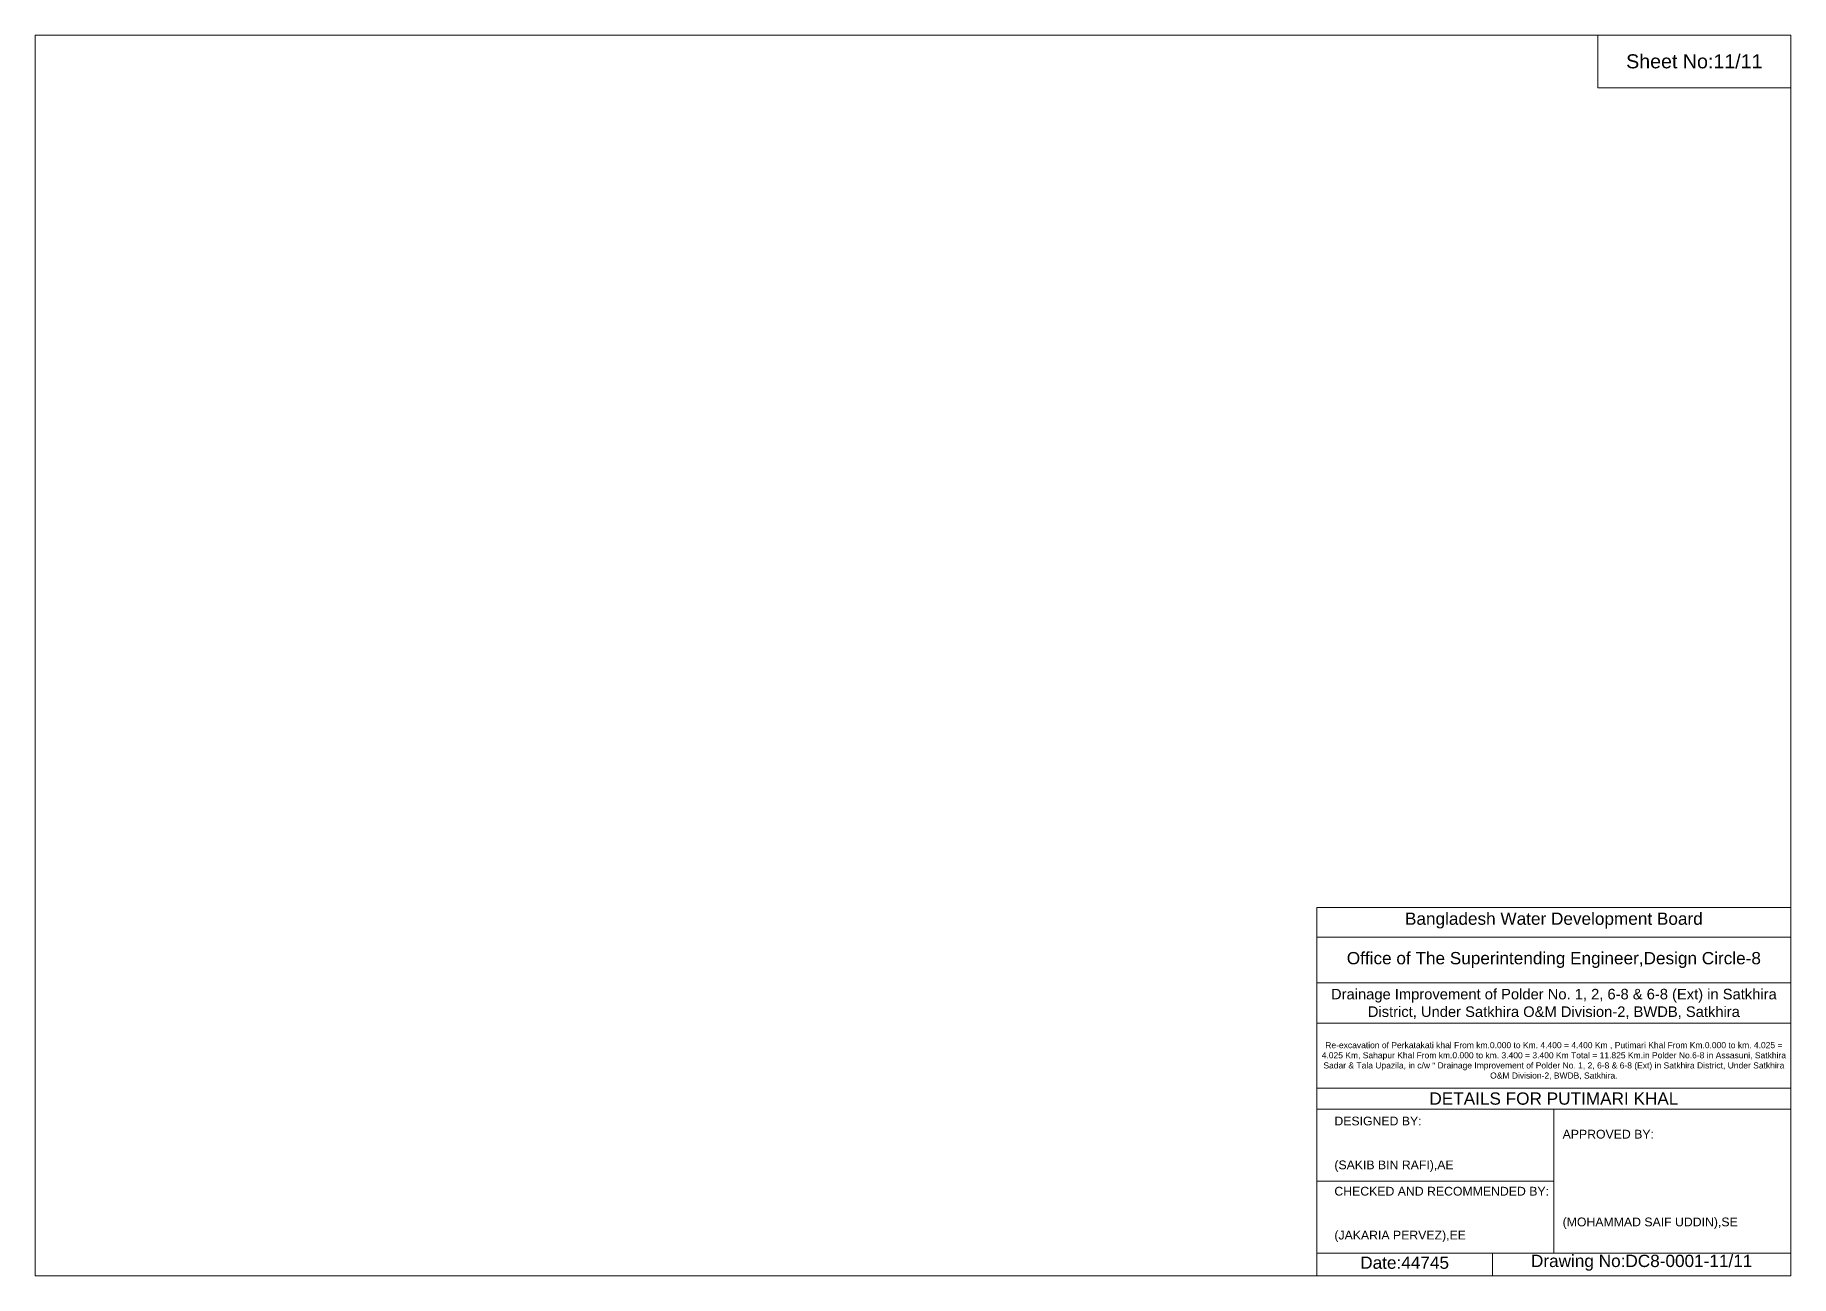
# Model space of a CAD drawing. Header units: inches. Extents: x 91000 to 208000, y -5656 to 20000.
# Drawn here: x 200000 to 208000, y 4344 to 10000 of the extents above; entities that cross this region are included whole.
import ezdxf

# ---------------------------------------------------------------- set-up
doc = ezdxf.new("R2010")
doc.units = ezdxf.units.IN
doc.header["$LTSCALE"] = 7
doc.header["$MEASUREMENT"] = 0
doc.layers.add('Cross Section Labels', color=7, linetype='Continuous', lineweight=9)
doc.styles.get("Standard").update_dxf_attribs({"font": 'arial.ttf'})

msp = doc.modelspace()

# ---------------------------------------------------------------- texts
at = {"layer": 'Cross Section Labels', "attachment_point": 5}
for s, insert, char_height in [('Sheet No:11/11', (207560, 9880), 64), ('Bangladesh Water Development Board', (206920, 5964), 56), ('Office of The Superintending Engineer,Design Circle-8', (206920, 5784), 56)]:
    msp.add_mtext(s, dxfattribs=dict(at, insert=insert, char_height=char_height))
at = {"layer": 'Cross Section Labels'}
for s, insert, char_height, width, attachment_point in [('Drainage Improvement of Polder No. 1, 2, 6-8 & 6-8 (Ext) in Satkhira District, Under Satkhira O&M Division-2, BWDB, Satkhira', (206920, 5584), 48, 2240, 5), ('Re-excavation of Perkatakati khal From km.0.000 to Km. 4.400 = 4.400 Km , Putimari Khal From Km.0.000 to km. 4.025 = 4.025 Km, Sahapur Khal From km.0.000 to km. 3.400 = 3.400 Km Total = 11.825 Km.in Polder No.6-8 in Assasuni, Satkhira Sadar & Tala Upazila, in c/w “ Drainage Improvement of Polder No. 1, 2, 6-8 & 6-8 (Ext) in Satkhira District, Under Satkhira O&M Division-2, BWDB, Satkhira.', (206920, 5324), 27.6889, 2160, 5), ('DETAILS FOR PUTIMARI KHAL', (206920, 5152), 56, 2240, 5), ('DESIGNED BY:^J^J^J(SAKIB BIN RAFI),AE', (205920, 4944), 40, 1120, 4), ('APPROVED BY:^J^J^J^J^J^J(MOHAMMAD SAIF UDDIN),SE', (206960, 4784), 40, 1120, 4), ('CHECKED AND RECOMMENDED BY:^J^J^J(JAKARIA PERVEZ),EE', (205920, 4624), 40, 1120, 4), ('Date:44745', (206240, 4404), 56, 1120, 5), ('Drawing No:DC8-0001-11/11', (207320, 4404), 56, 1760, 5)]:
    msp.add_mtext(s, dxfattribs=dict(at, insert=insert, char_height=char_height, width=width, attachment_point=attachment_point))

# ---------------------------------------------------------------- linework, layer by layer
at = {"layer": 'Cross Section Labels'}
for points in [[(200000, 10000), (208000, 10000), (208000, 4344), (200000, 4344)], [(207120, 10000), (208000, 10000), (208000, 9760), (207120, 9760)]]:
    msp.add_lwpolyline(points, close=True, dxfattribs=at)
for points in [[(205840, 4344), (205840, 6024), (208000, 6024)], [(205840, 5888), (208000, 5888)], [(205840, 5680), (208000, 5680)], [(205840, 5496), (208000, 5496)], [(205840, 5200), (208000, 5200)], [(205840, 5104), (208000, 5104)], [(206920, 5104), (206920, 4448)], [(205840, 4776), (206920, 4776)], [(205840, 4448), (208000, 4448)], [(206640, 4448), (206640, 4344)]]:
    msp.add_lwpolyline(points, dxfattribs=at)

msp.set_redraw_order([(e.dxf.handle, doc.entitydb.next_handle()) for e in msp.query("TEXT MTEXT ATTDEF DIMENSION ARC_DIMENSION")])  # texts and dimensions are drawn at this point

doc.saveas('drawing.dxf')
